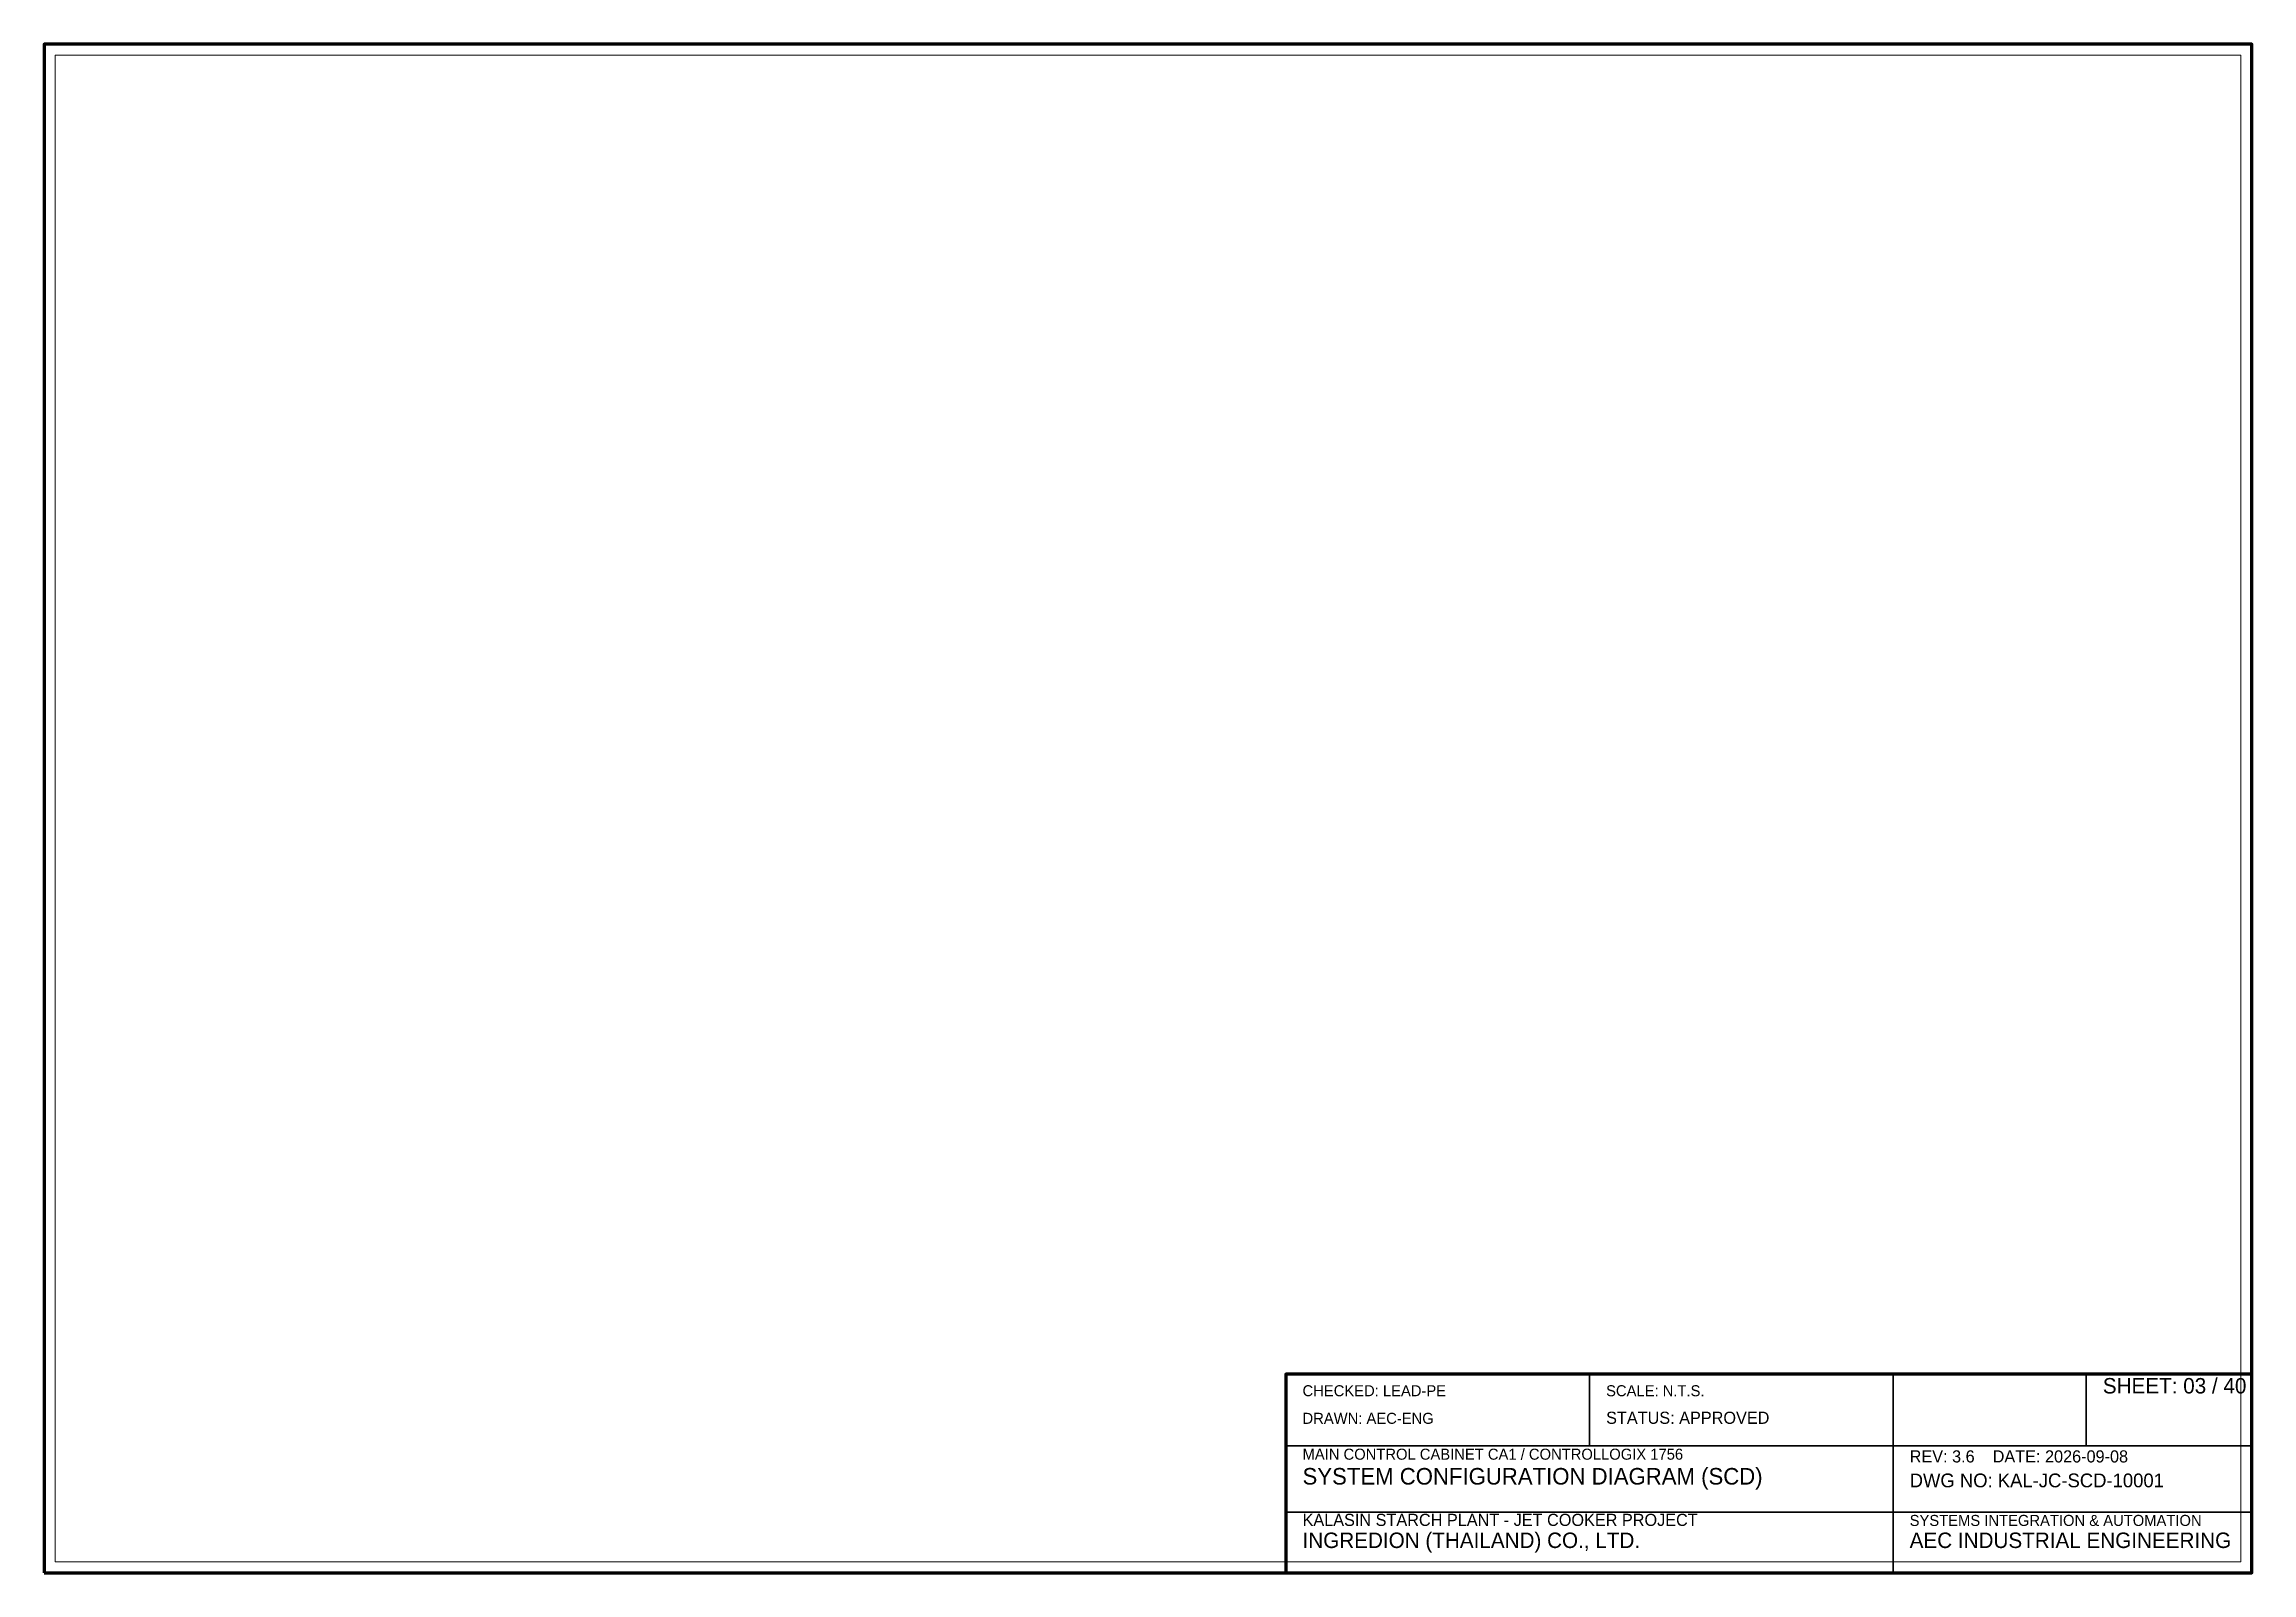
# Model space of a CAD drawing. Header units: millimetres. Extents: x 0 to 2200, y -2240 to 277.
# Drawn here: x 900 to 1300, y 0 to 277 of the extents above; entities that cross this region are included whole.
import ezdxf

# ---------------------------------------------------------------- set-up
doc = ezdxf.new("R2010")
doc.units = ezdxf.units.MM
for name, color, linetype, lineweight in [('0_BORDER', 7, 'Continuous', 70), ('0_TITLE_BLOCK', 4, 'Continuous', 35), ('NOTATIONS', 8, 'Continuous', 18), ('TEXTS', 7, 'Continuous', 25)]:
    doc.layers.add(name, color=color, linetype=linetype, lineweight=lineweight)

msp = doc.modelspace()

# ---------------------------------------------------------------- texts
at = {"layer": '0_TITLE_BLOCK'}
for s, height, p in [('SHEET: 03 / 40', 2.8, (1273, 32.5)), ('STATUS: APPROVED', 2.2, (1183, 27)), ('SYSTEM CONFIGURATION DIAGRAM (SCD)', 3, (1128, 16)), ('INGREDION (THAILAND) CO., LTD.', 2.8, (1128, 4.5)), ('AEC INDUSTRIAL ENGINEERING', 2.8, (1238, 4.5))]:
    msp.add_text(s, height=height, dxfattribs=at).set_placement(p)
at = {"layer": 'TEXTS'}
for s, height, p in [('CHECKED: LEAD-PE', 2, (1128, 32)), ('SCALE: N.T.S.', 2, (1183, 32)), ('DRAWN: AEC-ENG', 2, (1128, 27)), ('MAIN CONTROL CABINET CA1 / CONTROLLOGIX 1756', 2, (1128, 20.5)), ('REV: 3.6    DATE: 2026-09-08', 2.2, (1238, 20)), ('DWG NO: KAL-JC-SCD-10001', 2.5, (1238, 15.5)), ('KALASIN STARCH PLANT - JET COOKER PROJECT', 2.2, (1128, 8.5)), ('SYSTEMS INTEGRATION & AUTOMATION', 2, (1238, 8.5))]:
    msp.add_text(s, height=height, dxfattribs=at).set_placement(p)

# ---------------------------------------------------------------- linework, layer by layer
at = {"layer": '0_BORDER'}
for points in [[(900, 0), (1300, 0), (1300, 277), (900, 277)], [(1125, 0), (1300, 0), (1300, 36), (1125, 36)]]:
    msp.add_lwpolyline(points, close=True, dxfattribs=at)
at = {"layer": '0_TITLE_BLOCK'}
for p, q in [((1180, 23), (1180, 36)), ((1235, 23), (1235, 36)), ((1270, 23), (1270, 36)), ((1125, 23), (1300, 23)), ((1235, 0), (1235, 23)), ((1125, 11), (1300, 11))]:
    msp.add_line(p, q, dxfattribs=at)
at = {"layer": 'NOTATIONS'}
msp.add_lwpolyline([(902, 2), (1298, 2), (1298, 275), (902, 275)], close=True, dxfattribs=at)

msp.set_redraw_order([(e.dxf.handle, doc.entitydb.next_handle()) for e in msp.query("TEXT MTEXT ATTDEF DIMENSION ARC_DIMENSION")])  # texts and dimensions are drawn at this point

doc.saveas('drawing.dxf')
